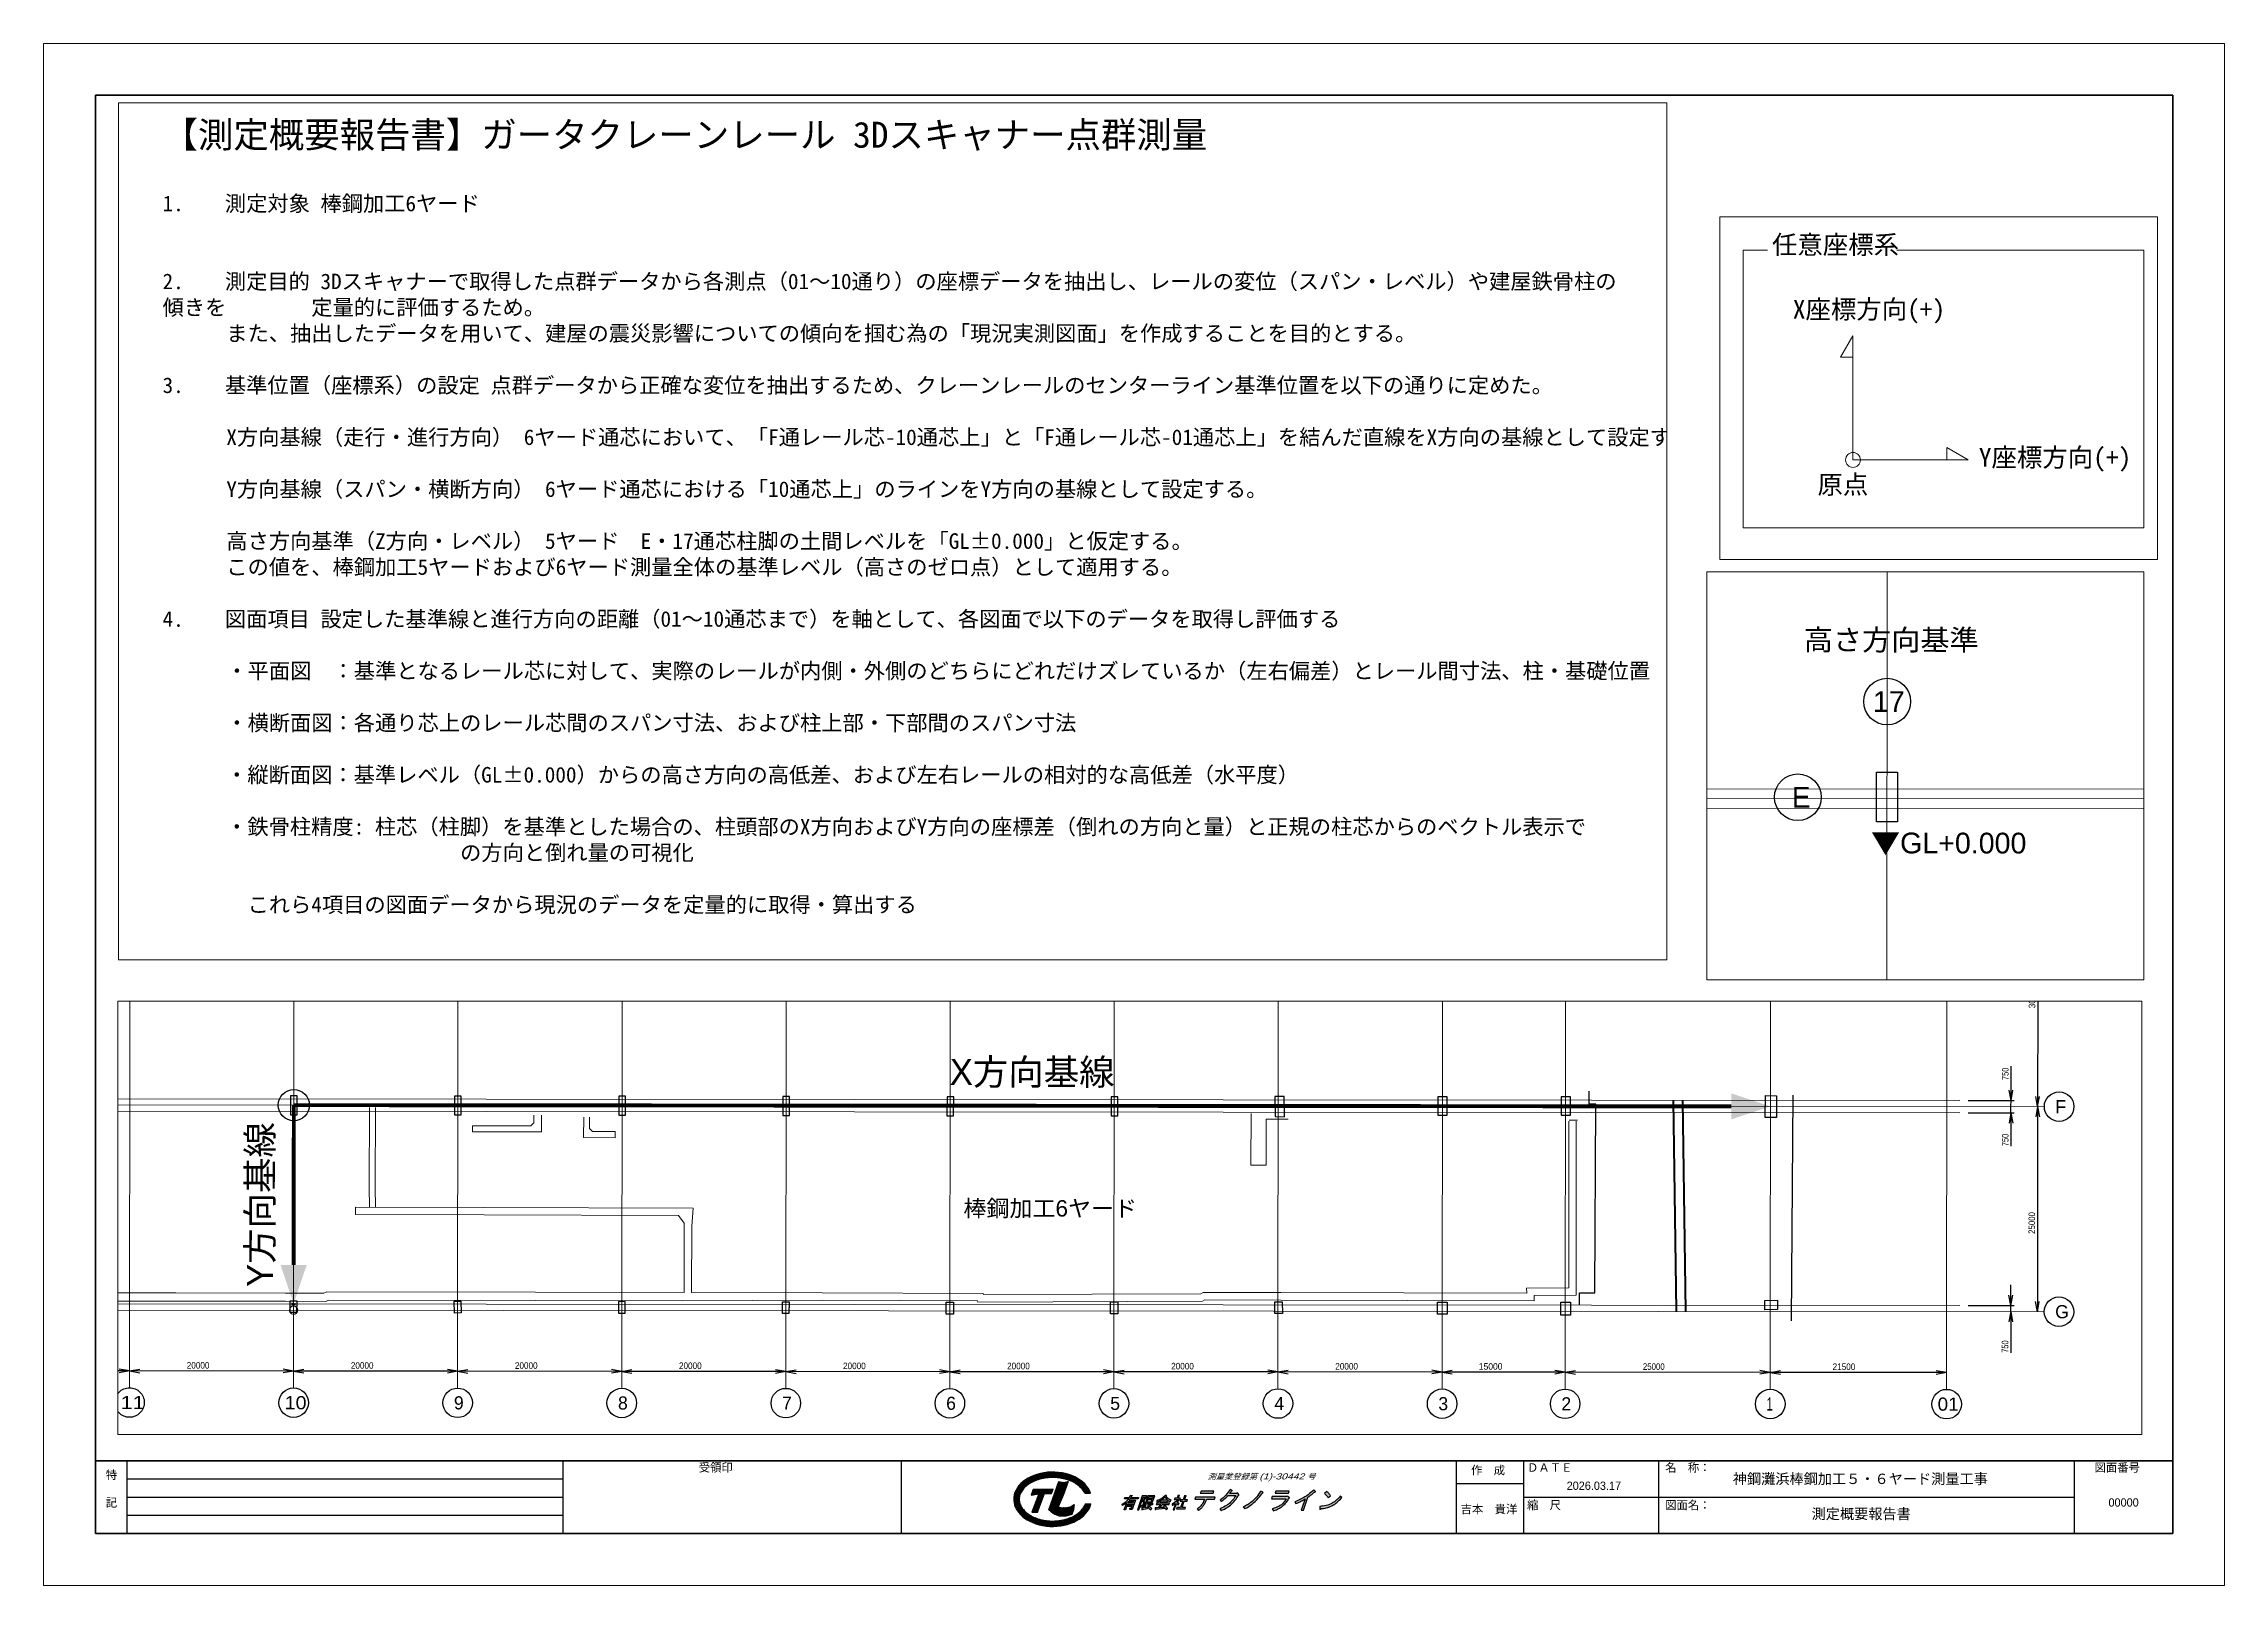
# Paper-space layout '測定概要' of a CAD drawing. Header units: millimetres. Extents: x 0 to 420, y 0 to 297.
# The model-space entities are those that its viewports show. They can reach past a viewport. Long polylines and large blocks are cut down to what shows.
import ezdxf
from ezdxf.enums import TextEntityAlignment as Align

# ---------------------------------------------------------------- set-up
doc = ezdxf.new("R2010")
doc.units = ezdxf.units.MM
doc.header["$LTSCALE"] = 50
doc.linetypes.add('CENTER', pattern=[9.525, 6.35, -3.175])
doc.linetypes.add('CENTER2', pattern=[28.575, 19.05, -3.175, 3.175, -3.175])
for name, color, linetype, lineweight in [('TL_001', 7, 'Continuous', 13), ('TL_図面枠', 8, 'Continuous', 35), ('TL_文字', 7, 'Continuous', 13), ('一点鎖線', 6, 'CENTER', 20), ('注釈', 9, 'Continuous', 25)]:
    doc.layers.add(name, color=color, linetype=linetype, lineweight=lineweight)
doc.layers.add('TL_用紙', color=2, linetype='Continuous', lineweight=13, plot=False)
for name, color, linetype in [('ズレ変位_矢印', 7, 'Continuous'), ('下部鉄骨', 3, 'Continuous'), ('図面枠', 7, 'Continuous'), ('基礎', 7, 'Continuous'), ('寸法', 7, 'Continuous'), ('文字', 7, 'Continuous'), ('現況', 7, 'Continuous'), ('通り芯', 7, 'Continuous')]:
    doc.layers.add(name, color=color, linetype=linetype)
doc.layers.add('用紙枠', color=2, linetype='Continuous', plot=False)
doc.styles.add('M-pro', font='HGRSMP.TTF')
doc.styles.add('MSゴシック', font='')
doc.styles.get("Standard").update_dxf_attribs({"font": 'MS UI Gothic.ttf'})
doc.styles.add('WAKU-R', font='', dxfattribs={"oblique": 20})
doc.styles.add('ＭＳ ゴシック', font='')
doc.styles.get('MSゴシック').set_extended_font_data('MS Gothic')
doc.styles.get('WAKU-R').set_extended_font_data('MS PGothic')
doc.styles.get('ＭＳ ゴシック').set_extended_font_data('MS Gothic')

psp = doc.layouts.new('測定概要')

# ---------------------------------------------------------------- texts
at = {"layer": 'ズレ変位_矢印', "color": 1}
psp.add_text('X方向基線', height=5, rotation=359.9504, dxfattribs=at).set_placement((190.36, 94.87), align=Align.BOTTOM_CENTER)
at = {"layer": 'ズレ変位_矢印', "color": 5}
psp.add_text('Y方向基線', height=5, rotation=89.9504, dxfattribs=at).set_placement((45.66, 73.34), align=Align.BOTTOM_CENTER)

msp = doc.modelspace()

# ---------------------------------------------------------------- texts
at = {"layer": '寸法'}
for s, rotation, width, p in [('30000', 89.950364, 0.929941, (212283.6, 424504.7)), ('750', 89.950364, 0.84969, (209028.3, 415754.9)), ('750', 89.950364, 0.84969, (209022.4, 407698)), ('25000', 89.950364, 0.893233, (212259.8, 397004.7)), ('750', 89.950364, 0.84969, (209000.6, 382507.7)), ('20000', 359.950361, 0.929941, (-13044.8, 380586)), ('20000', 359.950361, 0.929941, (6955.2, 380568.7)), ('20000', 359.950361, 0.929941, (26955.2, 380551.4)), ('20000', 359.950361, 0.929941, (46955.2, 380534.1)), ('20000', 359.950361, 0.929941, (66955.2, 380516.7)), ('20000', 359.950361, 0.929941, (86955.2, 380499.4)), ('20000', 359.950361, 0.929941, (106955.2, 380482.1)), ('20000', 359.950361, 0.929941, (126955.2, 380464.8)), ('15000', 359.950361, 0.969796, (144455.2, 380449.6)), ('25000', 359.950361, 0.893233, (164455.2, 380432.3)), ('21500', 359.950361, 0.929941, (187580.9, 380412.2))]:
    msp.add_text(s, height=800, rotation=rotation, dxfattribs=dict(at, width=width)).set_placement(p)
at = {"layer": '寸法', "attachment_point": 1, "style": 'MSゴシック'}
for s, insert, char_height in [('【測定概要報告書】ガータクレーンレール 3Dスキャナー点群測量', (-103783.4, 723357.8), 5000), ('\\P\\P1.^I測定対象 棒鋼加工6ヤード\\P\\P\\P2.^I測定目的 3Dスキャナーで取得した点群データから各測点（01〜10通り）の座標データを抽出し、レールの変位（スパン・レベル）や建屋鉄骨柱の傾きを\u3000\u3000\u3000\u3000定量的に評価するため。\\P\u3000\u3000\u3000また、抽出したデータを用いて、建屋の震災影響についての傾向を掴む為の「現況実測図面」を作成することを目的とする。\\P\u3000\\P3.^I基準位置（座標系）の設定 点群データから正確な変位を抽出するため、クレーンレールのセンターライン基準位置を以下の通りに定めた。\\P\\P\u3000\u3000\u3000X方向基線（走行・進行方向） 6ヤード通芯において、「F通レール芯-10通芯上」と「F通レール芯-01通芯上」を結んだ直線をX方向の基線として設定する。\\P\\P\u3000\u3000\u3000Y方向基線（スパン・横断方向） 6ヤード通芯における「10通芯上」のラインをY方向の基線として設定する。\\P\\P\u3000\u3000\u3000高さ方向基準（Z方向・レベル） 5ヤード\u3000E・17通芯柱脚の土間レベルを「GL±0.000」と仮定する。\\P\u3000\u3000\u3000この値を、棒鋼加工5ヤードおよび6ヤード測量全体の基準レベル（高さのゼロ点）として適用する。\\P\\P4.^I図面項目 設定した基準線と進行方向の距離（01〜10通芯まで）を軸として、各図面で以下のデータを取得し評価する\\P\\P\u3000\u3000\u3000・平面図\u3000：基準となるレール芯に対して、実際のレールが内側・外側のどちらにどれだけズレているか（左右偏差）とレール間寸法、柱・基礎位置\\P\\P\u3000\u3000\u3000・横断面図：各通り芯上のレール芯間のスパン寸法、および柱上部・下部間のスパン寸法\\P\\P      ・縦断面図：基準レベル（GL±0.000）からの高さ方向の高低差、および左右レールの相対的な高低差（水平度）\\P\\P      ・鉄骨柱精度: 柱芯（柱脚）を基準とした場合の、柱頭部のX方向およびY方向の座標差（倒れの方向と量）と正規の柱芯からのベクトル表示で\u3000\u3000\u3000\u3000\u3000\u3000\u3000\u3000\u3000\u3000\u3000\u3000\u3000\u3000\u3000\u3000の方向と倒れ量の可視化\\P\\P\u3000\u3000\u3000\u3000これら4項目の図面データから現況のデータを定量的に取得・算出する', (-103783.4, 719119.9), 3000)]:
    msp.add_mtext_dynamic_manual_height_columns(s, width=282818.816, gutter_width=15, heights=[171983.5], dxfattribs=dict(at, insert=insert, char_height=char_height))
at = {"layer": '注釈', "color": 6, "width": 1.028572}
msp.add_text('高さ方向基準', height=1600, rotation=359.950361, dxfattribs=at).set_placement((-151369.4, 454272.7))
at = {"layer": '注釈', "color": 7}
for s, height, width, p in [('17', 1600, 1.028572, (-146044.9, 449518.2)), ('▼GL+0.000', 1600, 1.028572, (-146197.6, 438623.3)), ('棒鋼加工6ヤード', 2000, 1.028572, (81625.8, 399130.2)), ('11', 1600, 1.234286, (-21116.9, 375644.6)), ('10', 1600, 1.122078, (-1116.9, 375627.2)), ('1', 1600, 0.666667, (179523, 375470.7)), ('01', 1600, 1.073292, (200383, 375452.7))]:
    msp.add_text(s, height=height, rotation=359.950361, dxfattribs=dict(at, width=width)).set_placement(p)
for s, p in [('E', (-152284.8, 442146.9)), ('F', (214735.7, 411719.7)), ('G', (214714, 386719.7)), ('9', (19523.1, 375609.4)), ('8', (39523.1, 375592)), ('7', (59523.1, 375574.7)), ('6', (79523.1, 375557.4)), ('5', (99523.1, 375540.1)), ('4', (119523.1, 375522.7)), ('3', (139523, 375505.4)), ('2', (154523, 375492.4))]:
    msp.add_text(s, height=1600, rotation=359.950361, dxfattribs=at).set_placement(p)

# ---------------------------------------------------------------- blocks, each defined once
blk = doc.blocks.new('Technoline')
h = blk.add_hatch()
h.set_pattern_fill('ANSI31', color=256, scale=100, style=0)
h.set_pattern_definition([(45, (124040.326, 314778.078), (-8.83883476, 8.83883476), [])])
edge = h.paths.add_edge_path()
edge.add_ellipse((416, -206), major_axis=(-832, 0), ratio=0.699182, start_angle=193.0453, end_angle=530.3178)
edge.add_line((1236, -304), (1116, -304))
edge.add_spline(control_points=[(1116, -304), (1113, -315), (1108, -326), (1096, -351), (1089, -365), (1072, -392), (1062, -406), (1040, -433), (1028, -446), (1002, -472), (988, -485), (958, -509), (942, -521), (907, -544), (889, -554), (852, -575), (832, -584), (791, -602), (769, -611), (726, -626), (703, -633), (657, -645), (633, -650), (585, -659), (561, -663), (512, -668), (487, -670), (437, -672), (412, -673), (363, -671), (338, -670), (288, -665), (264, -662), (216, -653), (192, -649), (145, -637), (123, -631), (78, -616), (57, -608), (15, -591), (-5, -581), (-44, -562), (-62, -551), (-98, -529), (-114, -517), (-145, -493), (-160, -481), (-187, -455), (-199, -442), (-222, -415), (-232, -402), (-250, -374), (-258, -361), (-272, -333), (-278, -319), (-289, -289), (-293, -272), (-299, -239), (-300, -222), (-300, -206)], knot_values=[6.283185, 6.283185, 6.283185, 6.283185, 6.363856, 6.363856, 6.463422, 6.463422, 6.562988, 6.562988, 6.662554, 6.662554, 6.76212, 6.76212, 6.861686, 6.861686, 6.961251, 6.961251, 7.060817, 7.060817, 7.160383, 7.160383, 7.259949, 7.259949, 7.359515, 7.359515, 7.459081, 7.459081, 7.558647, 7.558647, 7.658213, 7.658213, 7.757779, 7.757779, 7.857345, 7.857345, 7.956911, 7.956911, 8.056476, 8.056476, 8.156042, 8.156042, 8.255608, 8.255608, 8.355174, 8.355174, 8.45474, 8.45474, 8.554306, 8.554306, 8.653872, 8.653872, 8.753438, 8.753438, 8.853004, 8.853004, 8.95257, 8.95257, 9.071575, 9.071575, 9.19058, 9.19058, 9.19058, 9.19058], degree=3, periodic=0)
edge.add_spline(control_points=[(-300, -206), (-300, -196), (-300, -186), (-297, -162), (-295, -149), (-288, -121), (-284, -107), (-273, -79), (-266, -65), (-251, -38), (-242, -24), (-222, 3), (-211, 17), (-187, 43), (-174, 56), (-146, 81), (-130, 93), (-98, 117), (-81, 128), (-44, 149), (-25, 160), (14, 179), (35, 188), (78, 204), (100, 212), (145, 225), (168, 231), (215, 242), (239, 246), (288, 253), (312, 256), (362, 259), (387, 260), (437, 261), (462, 260), (511, 257), (536, 254), (585, 247), (609, 243), (656, 233), (680, 227), (725, 214), (747, 207), (790, 191), (811, 182), (851, 163), (870, 153), (907, 132), (924, 121), (957, 98), (973, 85), (1002, 60), (1015, 48), (1040, 21), (1051, 8), (1071, -19), (1080, -33), (1094, -56), (1098, -65), (1103, -75)], knot_values=[3.455845, 3.455845, 3.455845, 3.455845, 3.527065, 3.527065, 3.626631, 3.626631, 3.726197, 3.726197, 3.825763, 3.825763, 3.925329, 3.925329, 4.024895, 4.024895, 4.12446, 4.12446, 4.224026, 4.224026, 4.323592, 4.323592, 4.423158, 4.423158, 4.522724, 4.522724, 4.62229, 4.62229, 4.721856, 4.721856, 4.821422, 4.821422, 4.920988, 4.920988, 5.020554, 5.020554, 5.12012, 5.12012, 5.219685, 5.219685, 5.319251, 5.319251, 5.418817, 5.418817, 5.518383, 5.518383, 5.617949, 5.617949, 5.717515, 5.717515, 5.817081, 5.817081, 5.916647, 5.916647, 6.016213, 6.016213, 6.115779, 6.115779, 6.215344, 6.215344, 6.283185, 6.283185, 6.283185, 6.283185], degree=3, periodic=0)
edge.add_line((1103, -75), (1226, -75))
h.paths.add_polyline_path([(745, 171), (647, 155), (548, 171), (334, -434), (433, -516), (564, -565), (696, -565), (827, -533), (861, -433), (876, -320), (795, -369), (713, -385), (613, -386), (531, -369), (647, -104)], flags=17)
h = blk.add_hatch()
h.set_pattern_fill('ANSI31', color=256, scale=100, style=0)
h.set_pattern_definition([(45, (123664.471, 314201.075), (-8.83883476, 8.83883476), [])])
h.paths.add_polyline_path([(0, 0), (-46, -116), (120, -91), (-30, -485), (94, -483), (244, -84), (392, -80), (424, 7)])
h = blk.add_hatch(color=256)
h.paths.add_polyline_path([(6569, -139), (6552, -160), (6539, -175), (6520, -195), (6507, -208), (6493, -221), (6477, -235), (6445, -260), (6419, -277), (6399, -289), (6375, -302), (6338, -319), (6302, -332), (6271, -341), (6232, -349), (6193, -355), (6167, -357), (6135, -359), (6133, -412), (6134, -415), (6134, -418), (6135, -420), (6136, -421), (6137, -422), (6138, -422), (6138, -422), (6139, -422), (6140, -422), (6141, -422), (6142, -421), (6144, -420), (6145, -420), (6145, -419), (6148, -417), (6151, -414), (6155, -408), (6160, -408), (6171, -407), (6186, -406), (6201, -404), (6214, -402), (6245, -397), (6266, -392), (6303, -382), (6328, -373), (6357, -362), (6393, -345), (6414, -333), (6439, -318), (6461, -302), (6474, -293), (6496, -275), (6529, -248), (6548, -228), (6574, -202), (6601, -170)])
h.paths.add_polyline_path([(6285, -43), (6236, -86), (6255, -103), (6267, -116), (6278, -127), (6287, -138), (6298, -152), (6304, -160), (6312, -170), (6364, -131), (6356, -121), (6341, -101), (6330, -87), (6320, -76), (6308, -63), (6296, -52)])
h.paths.add_polyline_path([(6008, -4), (5976, -35), (5943, -63), (5913, -86), (5882, -109), (5852, -130), (5815, -154), (5788, -170), (5746, -193), (5707, -212), (5665, -231), (5633, -244), (5596, -258), (5617, -299), (5647, -287), (5675, -275), (5707, -259), (5742, -242), (5761, -232), (5785, -219), (5819, -199), (5810, -225), (5799, -259), (5737, -439), (5784, -439), (5879, -160), (5889, -153), (5902, -144), (5936, -121), (5960, -101), (5984, -82), (6015, -55), (6019, -54), (6024, -53), (6029, -52), (6032, -50), (6035, -49), (6037, -47), (6038, -46), (6038, -45), (6039, -45), (6039, -44), (6039, -43), (6039, -42), (6039, -41), (6038, -40), (6038, -39), (6037, -38)])
h.paths.add_polyline_path([(5116, -149), (5101, -194), (5413, -195), (5402, -215), (5390, -235), (5375, -257), (5358, -278), (5331, -305), (5310, -322), (5288, -338), (5261, -355), (5246, -363), (5215, -378), (5183, -390), (5157, -399), (5116, -410), (5139, -451), (5159, -445), (5174, -440), (5204, -429), (5225, -421), (5245, -411), (5267, -400), (5292, -385), (5319, -367), (5340, -350), (5364, -328), (5381, -312), (5398, -293), (5417, -269), (5431, -250), (5445, -229), (5457, -208), (5465, -193), (5469, -184), (5472, -183), (5476, -181), (5479, -179), (5481, -177), (5482, -176), (5482, -174), (5482, -173), (5482, -172), (5482, -171), (5482, -169), (5481, -167), (5480, -166), (5451, -143), (5430, -149)])
h.paths.add_polyline_path([(5193, -33), (5178, -78), (5461, -78), (5476, -33)])
h.paths.add_polyline_path([(4868, -31), (4860, -44), (4831, -88), (4807, -122), (4782, -155), (4744, -197), (4717, -224), (4684, -254), (4659, -273), (4639, -288), (4620, -301), (4586, -322), (4564, -335), (4545, -345), (4526, -355), (4514, -360), (4495, -369), (4531, -408), (4546, -400), (4570, -386), (4611, -362), (4643, -340), (4671, -320), (4684, -310), (4700, -297), (4723, -278), (4749, -255), (4758, -246), (4779, -226), (4793, -210), (4810, -191), (4849, -145), (4870, -118), (4889, -92), (4903, -72), (4906, -70), (4910, -69), (4913, -67), (4915, -66), (4916, -65), (4917, -64), (4918, -63), (4919, -62), (4919, -61), (4919, -61), (4919, -60), (4919, -60), (4919, -59), (4918, -58), (4917, -57), (4916, -56), (4915, -55)])
h.paths.add_polyline_path([(4212, 2), (4194, -28), (4152, -84), (4118, -123), (4081, -158), (4056, -179), (4020, -207), (3998, -223), (4029, -250), (4059, -228), (4081, -211), (4102, -192), (4119, -176), (4143, -154), (4159, -137), (4171, -125), (4335, -124), (4316, -157), (4291, -195), (4253, -241), (4232, -263), (4198, -294), (4161, -323), (4110, -356), (4072, -376), (4038, -392), (3996, -408), (4020, -447), (4038, -440), (4070, -426), (4091, -416), (4125, -398), (4143, -387), (4159, -377), (4171, -369), (4194, -353), (4225, -329), (4257, -300), (4293, -264), (4316, -235), (4341, -201), (4359, -173), (4377, -141), (4385, -127), (4389, -126), (4392, -124), (4395, -123), (4397, -121), (4399, -120), (4400, -118), (4400, -117), (4401, -115), (4401, -114), (4401, -112), (4400, -110), (4399, -108), (4398, -106), (4373, -70), (4351, -80), (4204, -80), (4212, -71), (4221, -59), (4231, -47), (4237, -37), (4241, -32), (4245, -26), (4247, -26), (4248, -25), (4250, -25), (4251, -24), (4252, -23), (4254, -22), (4254, -22), (4255, -21), (4256, -21), (4256, -20), (4256, -20), (4257, -19), (4257, -19), (4257, -18), (4257, -18), (4256, -17), (4256, -16), (4255, -16), (4254, -15), (4253, -14), (4253, -14)])
h.paths.add_polyline_path([(3475, -158), (3459, -203), (3665, -203), (3647, -254), (3641, -265), (3635, -277), (3624, -296), (3614, -312), (3603, -327), (3589, -345), (3565, -368), (3544, -386), (3525, -401), (3507, -412), (3538, -443), (3549, -435), (3563, -425), (3577, -413), (3593, -399), (3605, -387), (3616, -375), (3624, -367), (3632, -357), (3646, -339), (3654, -328), (3664, -312), (3674, -295), (3680, -283), (3688, -267), (3696, -249), (3701, -235), (3706, -220), (3712, -203), (3880, -203), (3895, -158)])
h.paths.add_polyline_path([(3591, -33), (3576, -78), (3849, -78), (3864, -33)])
h = blk.add_hatch(color=256)
h.paths.add_polyline_path([(3239, -133), (3212, -215), (3154, -215), (3144, -244), (3202, -244), (3154, -385), (3074, -384), (3065, -414), (3249, -414), (3259, -385), (3185, -385), (3233, -244), (3294, -244), (3305, -215), (3243, -215), (3254, -183), (3267, -143), (3267, -143), (3269, -142), (3271, -141), (3272, -140), (3273, -140), (3273, -139), (3274, -138), (3274, -137), (3275, -137), (3275, -136), (3275, -136), (3275, -136), (3275, -135), (3274, -135), (3274, -135), (3273, -134), (3273, -134), (3272, -133), (3271, -133), (3270, -133), (3269, -133)])
h.paths.add_polyline_path([(3079, -182), (3029, -182), (3020, -208), (3109, -208), (3097, -220), (3082, -235), (3062, -252), (3047, -264), (3019, -283), (2996, -296), (2975, -306), (2977, -333), (2985, -329), (2996, -324), (3016, -312), (3029, -304), (3040, -297), (3035, -310), (3029, -329), (3022, -348), (3014, -373), (3003, -405), (2994, -430), (3021, -430), (3029, -407), (3040, -375), (3049, -347), (3065, -300), (3067, -297), (3074, -302), (3082, -309), (3088, -314), (3093, -320), (3097, -324), (3100, -328), (3125, -298), (3118, -292), (3111, -287), (3103, -282), (3098, -280), (3091, -276), (3085, -273), (3079, -271), (3076, -270), (3080, -266), (3090, -258), (3111, -238), (3125, -224), (3132, -215), (3142, -204), (3154, -197), (3141, -177), (3134, -182), (3105, -182), (3110, -170), (3118, -145), (3122, -133), (3123, -132), (3125, -131), (3127, -130), (3128, -129), (3128, -128), (3128, -127), (3129, -127), (3128, -126), (3128, -126), (3128, -126), (3127, -125), (3126, -125), (3125, -125), (3125, -125), (3124, -125), (3098, -125)])
h.paths.add_polyline_path([(2643, -289), (2633, -318), (2730, -318), (2715, -336), (2706, -345), (2693, -359), (2679, -376), (2669, -387), (2647, -388), (2630, -389), (2613, -390), (2613, -390), (2611, -423), (2611, -424), (2612, -424), (2613, -425), (2613, -425), (2614, -425), (2615, -425), (2616, -425), (2617, -424), (2619, -424), (2620, -423), (2621, -422), (2622, -421), (2624, -421), (2826, -399), (2828, -402), (2830, -405), (2831, -406), (2832, -407), (2833, -409), (2834, -410), (2837, -416), (2839, -420), (2840, -423), (2841, -425), (2842, -427), (2876, -410), (2875, -407), (2873, -403), (2872, -400), (2871, -399), (2869, -396), (2866, -390), (2860, -382), (2853, -372), (2848, -366), (2842, -359), (2836, -352), (2829, -344), (2822, -337), (2815, -329), (2785, -345), (2792, -352), (2798, -359), (2804, -366), (2810, -373), (2813, -378), (2808, -378), (2798, -379), (2783, -380), (2753, -382), (2733, -383), (2700, -386), (2709, -376), (2730, -354), (2757, -325), (2764, -318), (2909, -318), (2919, -289)])
h.paths.add_polyline_path([(2825, -152), (2827, -158), (2829, -165), (2833, -174), (2835, -180), (2837, -183), (2838, -186), (2842, -192), (2845, -197), (2849, -203), (2852, -207), (2855, -210), (2859, -214), (2862, -218), (2865, -220), (2868, -222), (2872, -225), (2876, -228), (2731, -228), (2733, -227), (2738, -224), (2743, -221), (2747, -218), (2756, -212), (2762, -208), (2767, -204), (2772, -200), (2779, -195), (2785, -189), (2793, -182), (2799, -177), (2805, -172), (2815, -163), (2819, -158)], flags=16)
h.paths.add_polyline_path([(2822, -123), (2816, -129), (2804, -143), (2782, -162), (2761, -179), (2741, -192), (2725, -202), (2709, -210), (2696, -216), (2681, -222), (2669, -227), (2660, -229), (2649, -232), (2644, -233), (2645, -266), (2659, -261), (2669, -258), (2683, -253), (2693, -248), (2700, -244), (2709, -240), (2719, -235), (2726, -231), (2717, -258), (2869, -258), (2878, -229), (2881, -231), (2883, -233), (2886, -235), (2891, -238), (2895, -241), (2900, -243), (2905, -246), (2910, -249), (2917, -252), (2923, -254), (2927, -256), (2930, -256), (2954, -224), (2949, -223), (2941, -220), (2934, -217), (2925, -214), (2918, -211), (2913, -208), (2907, -205), (2902, -202), (2897, -199), (2893, -197), (2889, -194), (2886, -191), (2882, -188), (2880, -186), (2877, -183), (2874, -180), (2871, -177), (2865, -170), (2859, -162), (2858, -159), (2855, -154), (2853, -150), (2851, -145), (2849, -141), (2848, -138), (2847, -135), (2848, -135), (2849, -134), (2850, -133), (2851, -133), (2852, -132), (2852, -131), (2853, -131), (2853, -130), (2853, -130), (2853, -130), (2853, -129), (2853, -129), (2853, -129), (2852, -128), (2852, -128), (2851, -128), (2851, -128), (2850, -127), (2849, -127)])
h.paths.add_polyline_path([(2449, -221), (2437, -258), (2530, -258), (2542, -221)], flags=16)
h.paths.add_polyline_path([(2472, -157), (2564, -157), (2551, -196), (2458, -196)], flags=16)
h.paths.add_polyline_path([(2453, -132), (2365, -391), (2325, -396), (2324, -428), (2324, -429), (2324, -430), (2325, -430), (2325, -431), (2326, -431), (2326, -431), (2327, -430), (2328, -430), (2329, -429), (2330, -428), (2332, -426), (2333, -425), (2449, -402), (2453, -376), (2393, -387), (2428, -283), (2455, -283), (2454, -291), (2453, -302), (2452, -313), (2452, -327), (2453, -335), (2454, -347), (2455, -353), (2457, -363), (2461, -373), (2465, -382), (2468, -388), (2472, -394), (2477, -401), (2483, -408), (2489, -414), (2496, -420), (2503, -425), (2514, -431), (2539, -403), (2531, -398), (2521, -391), (2513, -385), (2504, -378), (2499, -371), (2496, -368), (2493, -363), (2490, -358), (2487, -351), (2501, -344), (2518, -335), (2535, -325), (2550, -315), (2554, -313), (2556, -313), (2557, -313), (2558, -314), (2560, -314), (2561, -314), (2562, -313), (2562, -313), (2563, -313), (2564, -312), (2564, -312), (2564, -311), (2564, -311), (2564, -310), (2564, -310), (2564, -309), (2564, -308), (2564, -308), (2546, -289), (2540, -293), (2530, -301), (2510, -313), (2499, -320), (2480, -329), (2480, -327), (2479, -318), (2478, -310), (2478, -301), (2479, -292), (2479, -286), (2479, -283), (2548, -283), (2600, -131)])
h.paths.add_polyline_path([(2333, -134), (2234, -429), (2260, -429), (2352, -159), (2398, -159), (2343, -241), (2347, -253), (2350, -260), (2351, -267), (2352, -274), (2353, -284), (2352, -295), (2351, -304), (2348, -317), (2343, -329), (2340, -335), (2336, -339), (2332, -341), (2329, -342), (2326, -342), (2298, -343), (2295, -371), (2325, -371), (2327, -371), (2329, -370), (2332, -370), (2334, -370), (2337, -368), (2341, -367), (2343, -366), (2345, -365), (2348, -362), (2350, -361), (2354, -357), (2359, -352), (2363, -346), (2367, -338), (2371, -330), (2375, -320), (2377, -314), (2379, -307), (2381, -298), (2381, -287), (2381, -277), (2380, -270), (2379, -263), (2377, -254), (2374, -245), (2371, -238), (2375, -232), (2390, -212), (2410, -184), (2433, -150), (2439, -146), (2417, -129), (2414, -134)])
h.paths.add_polyline_path([(2017, -303), (2134, -303), (2123, -333), (2006, -333)], flags=16)
h.paths.add_polyline_path([(2034, -251), (2151, -251), (2142, -278), (2025, -278)], flags=16)
h.paths.add_polyline_path([(2060, -169), (2073, -144), (2083, -120), (2115, -127), (2116, -128), (2116, -129), (2116, -130), (2116, -130), (2116, -131), (2115, -132), (2115, -132), (2113, -133), (2112, -133), (2111, -134), (2110, -134), (2109, -134), (2096, -158), (2090, -169), (2252, -169), (2243, -194), (2076, -194), (2068, -208), (2061, -217), (2053, -226), (2092, -226), (2147, -226), (2187, -226), (2142, -359), (2127, -401), (2125, -407), (2123, -412), (2120, -416), (2118, -419), (2115, -421), (2112, -423), (2108, -424), (2106, -425), (2103, -426), (2099, -426), (2066, -426), (2068, -400), (2084, -400), (2096, -400), (2097, -400), (2099, -400), (2100, -399), (2101, -398), (2102, -397), (2102, -396), (2107, -381), (2112, -367), (2115, -359), (2087, -359), (2048, -359), (2017, -359), (1998, -359), (1987, -389), (1980, -411), (1973, -430), (1963, -430), (1955, -430), (1947, -430), (1949, -422), (1960, -390), (1973, -351), (1988, -309), (1994, -291), (1997, -282), (1982, -293), (1968, -303), (1950, -315), (1931, -326), (1920, -332), (1909, -337), (1903, -309), (1937, -292), (1968, -271), (1989, -256), (2011, -235), (2026, -219), (2037, -205), (2044, -195), (1954, -195), (1963, -169)])
for p, q in [((1102, -75), (1226, -75)), ((1115, -304), (1236, -304))]:
    blk.add_line(p, q)
for points in [[(0, 0), (-46, -116), (120, -91), (-30, -485), (94, -483), (244, -84), (392, -80), (424, 7), (0, 0)], [(548, 171), (647, 155), (745, 171), (647, -104), (531, -369), (613, -386), (713, -385), (795, -369), (876, -320), (861, -433), (827, -533), (696, -565), (564, -565), (433, -516), (334, -434), (548, 171)], [(4212, 2), (4194, -28), (4152, -84), (4118, -123), (4081, -158), (4056, -179), (4020, -207), (3998, -223), (4029, -250), (4059, -228), (4081, -211), (4102, -192), (4119, -176), (4143, -154), (4159, -137), (4171, -125), (4335, -124), (4316, -157), (4291, -195), (4253, -241), (4232, -263), (4198, -294), (4161, -323), (4110, -356), (4072, -376), (4038, -392), (3996, -408), (4020, -447), (4038, -440), (4070, -426), (4091, -416), (4125, -398), (4143, -387), (4159, -377), (4171, -369), (4194, -353), (4225, -329), (4257, -300), (4293, -264), (4316, -235), (4341, -201), (4359, -173), (4377, -141), (4385, -127), (4389, -126), (4392, -124), (4395, -123), (4397, -121), (4399, -120), (4400, -118), (4400, -117), (4401, -115), (4401, -114), (4401, -112), (4400, -110), (4399, -108), (4398, -106), (4373, -70), (4351, -80), (4204, -80), (4212, -71), (4221, -59), (4231, -47), (4237, -37), (4241, -32), (4245, -26), (4247, -26), (4248, -25), (4250, -25), (4251, -24), (4252, -23), (4254, -22), (4254, -22), (4255, -21), (4256, -21), (4256, -20), (4256, -20), (4257, -19), (4257, -19), (4257, -18), (4257, -18), (4256, -17), (4256, -16), (4255, -16), (4254, -15), (4253, -14), (4253, -14), (4212, 2)], [(2060, -169), (2073, -144), (2083, -120), (2115, -127), (2116, -128), (2116, -129), (2116, -130), (2116, -130), (2116, -131), (2115, -132), (2115, -132), (2113, -133), (2112, -133), (2111, -134), (2110, -134), (2109, -134), (2096, -158), (2090, -169), (2252, -169), (2243, -194), (2076, -194), (2068, -208), (2061, -217), (2053, -226), (2092, -226), (2147, -226), (2187, -226), (2142, -359), (2127, -401), (2125, -407), (2123, -412), (2120, -416), (2118, -419), (2115, -421), (2112, -423), (2108, -424), (2106, -425), (2103, -426), (2099, -426), (2066, -426), (2068, -400), (2084, -400), (2096, -400), (2097, -400), (2099, -400), (2100, -399), (2101, -398), (2102, -397), (2102, -396), (2107, -381), (2112, -367), (2115, -359), (2087, -359), (2048, -359), (2017, -359), (1998, -359), (1987, -389), (1980, -411), (1973, -430), (1963, -430), (1955, -430), (1947, -430), (1949, -422), (1960, -390), (1973, -351), (1988, -309), (1994, -291), (1997, -282), (1982, -293), (1968, -303), (1950, -315), (1931, -326), (1920, -332), (1909, -337), (1903, -309), (1937, -292), (1968, -271), (1989, -256), (2011, -235), (2026, -219), (2037, -205), (2044, -195), (1954, -195), (1963, -169), (2060, -169)], [(2017, -303), (2134, -303), (2123, -333), (2006, -333), (2017, -303)], [(2034, -251), (2151, -251), (2142, -278), (2025, -278), (2034, -251)], [(2333, -134), (2234, -429), (2260, -429), (2352, -159), (2398, -159), (2343, -241), (2347, -253), (2350, -260), (2351, -267), (2352, -274), (2353, -284), (2352, -295), (2351, -304), (2348, -317), (2343, -329), (2340, -335), (2336, -339), (2332, -341), (2329, -342), (2326, -342), (2298, -343), (2295, -371), (2325, -371), (2327, -371), (2329, -370), (2332, -370), (2334, -370), (2337, -368), (2341, -367), (2343, -366), (2345, -365), (2348, -362), (2350, -361), (2354, -357), (2359, -352), (2363, -346), (2367, -338), (2371, -330), (2375, -320), (2377, -314), (2379, -307), (2381, -298), (2381, -287), (2381, -277), (2380, -270), (2379, -263), (2377, -254), (2374, -245), (2371, -238), (2375, -232), (2390, -212), (2410, -184), (2433, -150), (2439, -146), (2417, -129), (2414, -134), (2333, -134)], [(2453, -132), (2365, -391), (2325, -396), (2324, -428), (2324, -429), (2324, -430), (2325, -430), (2325, -431), (2326, -431), (2326, -431), (2327, -430), (2328, -430), (2329, -429), (2330, -428), (2332, -426), (2333, -425), (2449, -402), (2453, -376), (2393, -387), (2428, -283), (2455, -283), (2454, -291), (2453, -302), (2452, -313), (2452, -327), (2453, -335), (2454, -347), (2455, -353), (2457, -363), (2461, -373), (2465, -382), (2468, -388), (2472, -394), (2477, -401), (2483, -408), (2489, -414), (2496, -420), (2503, -425), (2514, -431), (2539, -403), (2531, -398), (2521, -391), (2513, -385), (2504, -378), (2499, -371), (2496, -368), (2493, -363), (2490, -358), (2487, -351), (2501, -344), (2518, -335), (2535, -325), (2550, -315), (2554, -313), (2556, -313), (2557, -313), (2558, -314), (2560, -314), (2561, -314), (2562, -313), (2562, -313), (2563, -313), (2564, -312), (2564, -312), (2564, -311), (2564, -311), (2564, -310), (2564, -310), (2564, -309), (2564, -308), (2564, -308), (2546, -289), (2540, -293), (2530, -301), (2510, -313), (2499, -320), (2480, -329), (2480, -327), (2479, -318), (2478, -310), (2478, -301), (2479, -292), (2479, -286), (2479, -283), (2548, -283), (2600, -131), (2453, -132)], [(2449, -221), (2437, -258), (2530, -258), (2542, -221), (2449, -221)], [(2472, -157), (2564, -157), (2551, -196), (2458, -196), (2472, -157)], [(2643, -289), (2633, -318), (2730, -318), (2715, -336), (2706, -345), (2693, -359), (2679, -376), (2669, -387), (2647, -388), (2630, -389), (2613, -390), (2613, -390), (2611, -423), (2611, -424), (2612, -424), (2613, -425), (2613, -425), (2614, -425), (2615, -425), (2616, -425), (2617, -424), (2619, -424), (2620, -423), (2621, -422), (2622, -421), (2624, -421), (2826, -399), (2828, -402), (2830, -405), (2831, -406), (2832, -407), (2833, -409), (2834, -410), (2837, -416), (2839, -420), (2840, -423), (2841, -425), (2842, -427), (2876, -410), (2875, -407), (2873, -403), (2872, -400), (2871, -399), (2869, -396), (2866, -390), (2860, -382), (2853, -372), (2848, -366), (2842, -359), (2836, -352), (2829, -344), (2822, -337), (2815, -329), (2785, -345), (2792, -352), (2798, -359), (2804, -366), (2810, -373), (2813, -378), (2808, -378), (2798, -379), (2783, -380), (2753, -382), (2733, -383), (2700, -386), (2709, -376), (2730, -354), (2757, -325), (2764, -318), (2909, -318), (2919, -289), (2643, -289)], [(2822, -123), (2816, -129), (2804, -143), (2782, -162), (2761, -179), (2741, -192), (2725, -202), (2709, -210), (2696, -216), (2681, -222), (2669, -227), (2660, -229), (2649, -232), (2644, -233), (2645, -266), (2659, -261), (2669, -258), (2683, -253), (2693, -248), (2700, -244), (2709, -240), (2719, -235), (2726, -231), (2717, -258), (2869, -258), (2878, -229), (2881, -231), (2883, -233), (2886, -235), (2891, -238), (2895, -241), (2900, -243), (2905, -246), (2910, -249), (2917, -252), (2923, -254), (2927, -256), (2930, -256), (2954, -224), (2949, -223), (2941, -220), (2934, -217), (2925, -214), (2918, -211), (2913, -208), (2907, -205), (2902, -202), (2897, -199), (2893, -197), (2889, -194), (2886, -191), (2882, -188), (2880, -186), (2877, -183), (2874, -180), (2871, -177), (2865, -170), (2859, -162), (2858, -159), (2855, -154), (2853, -150), (2851, -145), (2849, -141), (2848, -138), (2847, -135), (2848, -135), (2849, -134), (2850, -133), (2851, -133), (2852, -132), (2852, -131), (2853, -131), (2853, -130), (2853, -130), (2853, -130), (2853, -129), (2853, -129), (2853, -129), (2852, -128), (2852, -128), (2851, -128), (2851, -128), (2850, -127), (2849, -127), (2822, -123)], [(2825, -152), (2827, -158), (2829, -165), (2833, -174), (2835, -180), (2837, -183), (2838, -186), (2842, -192), (2845, -197), (2849, -203), (2852, -207), (2855, -210), (2859, -214), (2862, -218), (2865, -220), (2868, -222), (2872, -225), (2876, -228), (2731, -228), (2733, -227), (2738, -224), (2743, -221), (2747, -218), (2756, -212), (2762, -208), (2767, -204), (2772, -200), (2779, -195), (2785, -189), (2793, -182), (2799, -177), (2805, -172), (2815, -163), (2819, -158), (2825, -152)], [(3079, -182), (3029, -182), (3020, -208), (3109, -208), (3097, -220), (3082, -235), (3062, -252), (3047, -264), (3019, -283), (2996, -296), (2975, -306), (2977, -333), (2985, -329), (2996, -324), (3016, -312), (3029, -304), (3040, -297), (3035, -310), (3029, -329), (3022, -348), (3014, -373), (3003, -405), (2994, -430), (3021, -430), (3029, -407), (3040, -375), (3049, -347), (3065, -300), (3067, -297), (3074, -302), (3082, -309), (3088, -314), (3093, -320), (3097, -324), (3100, -328), (3125, -298), (3118, -292), (3111, -287), (3103, -282), (3098, -280), (3091, -276), (3085, -273), (3079, -271), (3076, -270), (3080, -266), (3090, -258), (3111, -238), (3125, -224), (3132, -215), (3142, -204), (3154, -197), (3141, -177), (3134, -182), (3105, -182), (3110, -170), (3118, -145), (3122, -133), (3123, -132), (3125, -131), (3127, -130), (3128, -129), (3128, -128), (3128, -127), (3129, -127), (3128, -126), (3128, -126), (3128, -126), (3127, -125), (3126, -125), (3125, -125), (3125, -125), (3124, -125), (3098, -125), (3079, -182)], [(3239, -133), (3212, -215), (3154, -215), (3144, -244), (3202, -244), (3154, -385), (3074, -384), (3065, -414), (3249, -414), (3259, -385), (3185, -385), (3233, -244), (3294, -244), (3305, -215), (3243, -215), (3254, -183), (3267, -143), (3267, -143), (3269, -142), (3271, -141), (3272, -140), (3273, -140), (3273, -139), (3274, -138), (3274, -137), (3275, -137), (3275, -136), (3275, -136), (3275, -136), (3275, -135), (3274, -135), (3274, -135), (3273, -134), (3273, -134), (3272, -133), (3271, -133), (3270, -133), (3269, -133), (3239, -133)], [(3475, -158), (3459, -203), (3665, -203), (3647, -254), (3641, -265), (3635, -277), (3624, -296), (3614, -312), (3603, -327), (3589, -345), (3565, -368), (3544, -386), (3525, -401), (3507, -412), (3538, -443), (3549, -435), (3563, -425), (3577, -413), (3593, -399), (3605, -387), (3616, -375), (3624, -367), (3632, -357), (3646, -339), (3654, -328), (3664, -312), (3674, -295), (3680, -283), (3688, -267), (3696, -249), (3701, -235), (3706, -220), (3712, -203), (3880, -203), (3895, -158), (3475, -158)], [(3591, -33), (3576, -78), (3849, -78), (3864, -33), (3591, -33)], [(4868, -31), (4860, -44), (4831, -88), (4807, -122), (4782, -155), (4744, -197), (4717, -224), (4684, -254), (4659, -273), (4639, -288), (4620, -301), (4586, -322), (4564, -335), (4545, -345), (4526, -355), (4514, -360), (4495, -369), (4531, -408), (4546, -400), (4570, -386), (4611, -362), (4643, -340), (4671, -320), (4684, -310), (4700, -297), (4723, -278), (4749, -255), (4758, -246), (4779, -226), (4793, -210), (4810, -191), (4849, -145), (4870, -118), (4889, -92), (4903, -72), (4906, -70), (4910, -69), (4913, -67), (4915, -66), (4916, -65), (4917, -64), (4918, -63), (4919, -62), (4919, -61), (4919, -61), (4919, -60), (4919, -60), (4919, -59), (4918, -58), (4917, -57), (4916, -56), (4915, -55), (4868, -31)], [(5116, -149), (5101, -194), (5413, -195), (5402, -215), (5390, -235), (5375, -257), (5358, -278), (5331, -305), (5310, -322), (5288, -338), (5261, -355), (5246, -363), (5215, -378), (5183, -390), (5157, -399), (5116, -410), (5139, -451), (5159, -445), (5174, -440), (5204, -429), (5225, -421), (5245, -411), (5267, -400), (5292, -385), (5319, -367), (5340, -350), (5364, -328), (5381, -312), (5398, -293), (5417, -269), (5431, -250), (5445, -229), (5457, -208), (5465, -193), (5469, -184), (5472, -183), (5476, -181), (5479, -179), (5481, -177), (5482, -176), (5482, -174), (5482, -173), (5482, -172), (5482, -171), (5482, -169), (5481, -167), (5480, -166), (5451, -143), (5430, -149), (5116, -149)], [(5193, -33), (5178, -78), (5461, -78), (5476, -33), (5193, -33)], [(6008, -4), (5976, -35), (5943, -63), (5913, -86), (5882, -109), (5852, -130), (5815, -154), (5788, -170), (5746, -193), (5707, -212), (5665, -231), (5633, -244), (5596, -258), (5617, -299), (5647, -287), (5675, -275), (5707, -259), (5742, -242), (5761, -232), (5785, -219), (5819, -199), (5810, -225), (5799, -259), (5737, -439), (5784, -439), (5879, -160), (5889, -153), (5902, -144), (5936, -121), (5960, -101), (5984, -82), (6015, -55), (6019, -54), (6024, -53), (6029, -52), (6032, -50), (6035, -49), (6037, -47), (6038, -46), (6038, -45), (6039, -45), (6039, -44), (6039, -43), (6039, -42), (6039, -41), (6038, -40), (6038, -39), (6037, -38), (6008, -4)], [(6569, -139), (6552, -160), (6539, -175), (6520, -195), (6507, -208), (6493, -221), (6477, -235), (6445, -260), (6419, -277), (6399, -289), (6375, -302), (6338, -319), (6302, -332), (6271, -341), (6232, -349), (6193, -355), (6167, -357), (6135, -359), (6133, -412), (6134, -415), (6134, -418), (6135, -420), (6136, -421), (6137, -422), (6138, -422), (6138, -422), (6139, -422), (6140, -422), (6141, -422), (6142, -421), (6144, -420), (6145, -420), (6145, -419), (6148, -417), (6151, -414), (6155, -408), (6160, -408), (6171, -407), (6186, -406), (6201, -404), (6214, -402), (6245, -397), (6266, -392), (6303, -382), (6328, -373), (6357, -362), (6393, -345), (6414, -333), (6439, -318), (6461, -302), (6474, -293), (6496, -275), (6529, -248), (6548, -228), (6574, -202), (6601, -170), (6569, -139)], [(6285, -43), (6236, -86), (6255, -103), (6267, -116), (6278, -127), (6287, -138), (6298, -152), (6304, -160), (6312, -170), (6364, -131), (6356, -121), (6341, -101), (6330, -87), (6320, -76), (6308, -63), (6296, -52), (6285, -43)]]:
    blk.add_lwpolyline(points)
blk.add_ellipse((416, -206), major_axis=(-832, 0), ratio=0.699182, start_param=3.369277, end_param=9.255792)
blk.add_open_spline([(1103, -75), (1098, -65), (1094, -56), (1080, -33), (1071, -19), (1051, 8), (1040, 21), (1015, 48), (1002, 60), (973, 85), (957, 98), (924, 121), (907, 132), (870, 153), (851, 163), (811, 182), (790, 191), (747, 207), (725, 214), (680, 227), (656, 233), (609, 243), (585, 247), (536, 254), (511, 257), (462, 260), (437, 261), (387, 260), (362, 259), (312, 256), (288, 253), (239, 246), (215, 242), (168, 231), (145, 225), (100, 212), (78, 204), (35, 188), (14, 179), (-25, 160), (-44, 149), (-81, 128), (-98, 117), (-130, 93), (-146, 81), (-174, 56), (-187, 43), (-211, 17), (-222, 3), (-242, -24), (-251, -38), (-266, -65), (-273, -79), (-284, -107), (-288, -121), (-295, -149), (-297, -162), (-300, -186), (-300, -196), (-300, -206), (-300, -222), (-299, -239), (-293, -272), (-289, -289), (-278, -319), (-272, -333), (-258, -361), (-250, -374), (-232, -402), (-222, -415), (-199, -442), (-187, -455), (-160, -481), (-145, -493), (-114, -517), (-98, -529), (-62, -551), (-44, -562), (-5, -581), (15, -591), (57, -608), (78, -616), (123, -631), (145, -637), (192, -649), (216, -653), (264, -662), (288, -665), (338, -670), (363, -671), (412, -673), (437, -672), (487, -670), (512, -668), (561, -663), (585, -659), (633, -650), (657, -645), (703, -633), (726, -626), (769, -611), (791, -602), (832, -584), (852, -575), (889, -554), (907, -544), (942, -521), (958, -509), (988, -485), (1002, -472), (1028, -446), (1040, -433), (1062, -406), (1072, -392), (1089, -365), (1096, -351), (1108, -326), (1113, -315), (1116, -304)], degree=3, knots=[3.455845, 3.455845, 3.455845, 3.455845, 3.523686, 3.523686, 3.623252, 3.623252, 3.722818, 3.722818, 3.822383, 3.822383, 3.921949, 3.921949, 4.021515, 4.021515, 4.121081, 4.121081, 4.220647, 4.220647, 4.320213, 4.320213, 4.419779, 4.419779, 4.519345, 4.519345, 4.618911, 4.618911, 4.718477, 4.718477, 4.818043, 4.818043, 4.917608, 4.917608, 5.017174, 5.017174, 5.11674, 5.11674, 5.216306, 5.216306, 5.315872, 5.315872, 5.415438, 5.415438, 5.515004, 5.515004, 5.61457, 5.61457, 5.714136, 5.714136, 5.813702, 5.813702, 5.913267, 5.913267, 6.012833, 6.012833, 6.112399, 6.112399, 6.211965, 6.211965, 6.283185, 6.283185, 6.283185, 6.402191, 6.402191, 6.521196, 6.521196, 6.620762, 6.620762, 6.720328, 6.720328, 6.819894, 6.819894, 6.91946, 6.91946, 7.019026, 7.019026, 7.118592, 7.118592, 7.218158, 7.218158, 7.317723, 7.317723, 7.417289, 7.417289, 7.516855, 7.516855, 7.616421, 7.616421, 7.715987, 7.715987, 7.815553, 7.815553, 7.915119, 7.915119, 8.014685, 8.014685, 8.114251, 8.114251, 8.213817, 8.213817, 8.313382, 8.313382, 8.412948, 8.412948, 8.512514, 8.512514, 8.61208, 8.61208, 8.711646, 8.711646, 8.811212, 8.811212, 8.910778, 8.910778, 9.010344, 9.010344, 9.10991, 9.10991, 9.19058, 9.19058, 9.19058, 9.19058])
at = {"style": 'WAKU-R', "oblique": 20}
for s, height, width, p in [('測量業登録第', 120, 1.05, (3730, 220)), ('(1)-30442', 130, 1.3, (4838, 218)), ('号', 120, 1.05, (5863, 224))]:
    blk.add_text(s, height=height, dxfattribs=dict(at, width=width)).set_placement(p)
blk = doc.blocks.new('図面枠')
for p, q in [((800, 1200), (800, 500)), ((5000, 1200), (5000, 500)), ((8256, 1200), (8256, 500)), ((13600, 1200), (13600, 500)), ((14250, 1200), (14250, 500)), ((15550, 1200), (15550, 500)), ((19550, 1200), (19550, 500)), ((800, 1025), (5000, 1025)), ((800, 850), (5000, 850)), ((13600, 980), (14250, 980)), ((14250, 850), (19550, 850)), ((800, 675), (5000, 675))]:
    blk.add_line(p, q)
at = {"layer": 'TL_図面枠'}
for p, q in [((20500, 14350), (500, 14350)), ((500, 14350), (500, 500)), ((20500, 500), (20500, 14350)), ((500, 1200), (20500, 1200)), ((500, 500), (20500, 500))]:
    blk.add_line(p, q, dxfattribs=at)
at = {"xscale": 0.4499999999970896, "yscale": 0.4500000000116415}
blk.add_blockref('Technoline', (9528, 922), dxfattribs=at)
at = {"char_height": 80, "attachment_point": 1}
for s, insert, width in [('特\\P\\P記', (599, 1104), 141.68), ('作\u3000成', (13744, 1149), 460.12), ('ＤＡＴＥ', (14283, 1174), 460.12), ('名\u3000称：', (15613, 1174), 460.12), ('図面番号', (19747, 1174), 460.12), ('縮\u3000尺', (14283, 813), 460.12), ('図面名：', (15613, 813), 460.12)]:
    blk.add_mtext(s, dxfattribs=dict(at, insert=insert, width=width))
at = {"insert": (6308, 1175), "char_height": 80, "width": 785.56, "attachment_point": 1, "style": 'MSゴシック'}
blk.add_mtext('受領印', dxfattribs=at)
at = {"style": 'MSゴシック'}
for tag, p in [('名称', (17590, 976)), ('DATE', (14840, 960)), ('図面番号', (19809, 759)), ('作成', (13740, 694)), ('縮尺', (14871, 629)), ('図面名', (17548, 639))]:
    blk.add_attdef(tag, p, '', height=80, dxfattribs=at)
blk = doc.blocks.new('nini')
at = {"layer": 'TL_文字', "lineweight": 13}
for p, q in [((4226, 7406), (3747, 6578)), ((3747, 6578), (4226, 6578)), ((8666, 2623), (7838, 3101)), ((7838, 3101), (7838, 2623))]:
    blk.add_line(p, q, dxfattribs=at)
for points in [[(5919, 10706), (15422, 10706), (15422, 0), (0, 0), (0, 10706), (936, 10706)], [(8666, 2623), (4226, 2623), (4226, 7406)]]:
    blk.add_lwpolyline(points, dxfattribs=at)
blk.add_circle((4226, 2623), 287, dxfattribs=at)
at = {"layer": 'TL_文字', "linetype": 'Continuous', "lineweight": 13, "style": 'ＭＳ ゴシック'}
for s, p in [('任意座標系', (1107, 10338)), ('X座標方向(+)', (1908, 7851)), ('Y座標方向(+)', (9073, 2147)), ('原点', (2859, 1101))]:
    blk.add_text(s, height=717.6, dxfattribs=at).set_placement(p, align=Align.BOTTOM_LEFT)
blk = doc.blocks.new('XY_SCALE_2026031620440200')
at = {"layer": 'TL_001'}
blk.add_blockref('nini', (0, 0), dxfattribs=at)

# ---------------------------------------------------------------- linework, layer by layer
at = {"layer": '一点鎖線'}
for p, q in [((-270932.8, 443690.5), (203135.2, 443279.8)), ((-270869.6, 442190.4), (203133.9, 441779.8)), ((-270894.3, 413690.4), (203109.2, 413279.8)), ((-270895.6, 412190.4), (203107.9, 411779.8)), ((-270916, 388690.5), (203087.5, 388279.8))]:
    msp.add_line(p, q, dxfattribs=at)
msp.add_circle((-21.4, 387705.8), 500, dxfattribs=at)
at = {"layer": '下部鉄骨'}
for p, q in [((-208, 388557.9), (-219.7, 388557.9)), ((-219.7, 388557.9), (-219.7, 388306.1)), ((-219.7, 388306.1), (-208, 388306.1)), ((-208, 388557.9), (-208, 388306.1)), ((-208, 388412.1), (168.6, 388412.1)), ((-208, 388406.1), (168.6, 388406.1)), ((-208, 388400.1), (168.6, 388400.1)), ((-19.7, 388400.1), (-19.7, 388412.1)), ((168.6, 388306.1), (168.6, 388557.9)), ((180.3, 388557.9), (168.6, 388557.9)), ((168.6, 388306.1), (180.3, 388306.1)), ((180.3, 388306.1), (180.3, 388557.9))]:
    msp.add_line(p, q, dxfattribs=at)
at = {"layer": '基礎'}
for points in [[(-395.3, 411526.8), (423.6, 411526.5), (424.4, 413831.4), (-394.6, 413831.6)], [(19596.6, 411501.1), (20415.6, 411500.9), (20416.3, 413805.7), (19597.3, 413806)], [(39623.1, 411479.5), (40429.4, 411476), (40439.2, 413785.8), (39632.9, 413789.2)], [(59623.1, 411431.6), (60429.4, 411428.2), (60439.2, 413737.9), (59632.9, 413741.3)], [(79624.5, 411401.7), (80430.8, 411398.3), (80440.6, 413708), (79634.3, 413711.5)], [(99632.9, 411387.5), (100439.2, 411384.1), (100448.9, 413693.9), (99642.7, 413697.3)], [(119611.7, 411302.1), (120761, 411288), (120746.7, 413750.9), (119593.5, 413747)], [(139454.9, 411459.2), (140608.7, 411465.3), (140596.8, 413709.7), (139443, 413703.5)], [(154482.6, 411476.1), (155631, 411466.5), (155649.7, 413712.5), (154501.3, 413722.1)], [(179368.1, 411186.4), (179380.9, 413858.5), (180757.2, 413851.9), (180744.4, 411179.9)], [(-451.7, 387420.9), (-443.8, 388853.5), (357.6, 388849), (349.7, 387416.5)], [(79534.6, 388674.4), (80431.4, 388670), (80424.2, 387224.1), (79527.4, 387228.6)], [(99547.4, 388720), (100468.9, 388715.7), (100462.2, 387275.1), (99540.7, 387279.4)], [(120484.9, 388742.9), (120507.2, 387315.9), (119606.6, 387301.8), (119584.3, 388728.8)], [(139432.6, 388699.4), (140586.7, 388696.3), (140582.8, 387212.5), (139428.6, 387215.6)], [(154458, 388684), (155614.3, 388688.9), (155621, 387091.5), (154464.8, 387086.7)], [(179302.4, 388901.2), (180860.3, 388909.1), (180866.1, 387769), (179308.2, 387761.1)]]:
    msp.add_lwpolyline(points, close=True, dxfattribs=at)
for points in [[(19597.6, 387352), (19567.3, 388812.4), (20372.8, 388818.9), (20400.2, 387373.9), (19597.6, 387352)], [(40385.1, 387329.6), (40379.8, 388779), (39579.5, 388778.9), (39584.5, 387324), (40385.1, 387329.6)], [(59573.2, 387288.8), (59575.5, 388731.8), (60378.1, 388739.4), (60363.5, 387282.4), (59573.2, 387288.8)]]:
    msp.add_lwpolyline(points, dxfattribs=at)
at = {"layer": '寸法'}
for p, q in [((212599.2, 442521.6), (212573.3, 412521.6)), ((209327.2, 413274.4), (209330.9, 417471.9)), ((204125.2, 413278.9), (209727.2, 413274)), ((209327.2, 413274.4), (209103.5, 414525.8)), ((209326.6, 412524.4), (209327.2, 413274.4)), ((209327.2, 413274.4), (209553.1, 414525.4)), ((212573.3, 412521.6), (212349.5, 413773)), ((212573.3, 412521.6), (212799.1, 413772.6)), ((204123.9, 411778.9), (209725.9, 411774)), ((209325.9, 411774.4), (209100, 410523.4)), ((209325.9, 411774.4), (209322.4, 407697.7)), ((209325.9, 411774.4), (209326.6, 412524.4)), ((209325.9, 411774.4), (209549.6, 410523)), ((212573.3, 412521.6), (212347.4, 411270.6)), ((212573.3, 412521.6), (212551.6, 387521.6)), ((212573.3, 412521.6), (212797, 411270.2)), ((209305.6, 388274.4), (209307.8, 390814.4)), ((204103.5, 388278.9), (209705.6, 388274.1)), ((209305.6, 388274.4), (209081.9, 389525.8)), ((209305.6, 388274.4), (209081.9, 389525.8)), ((209304.9, 387524.4), (209305.6, 388274.4)), ((209305.6, 388274.4), (209531.5, 389525.4)), ((209305.6, 388274.4), (209531.5, 389525.4)), ((212551.6, 387521.6), (212327.9, 388773)), ((212551.6, 387521.6), (212777.5, 388772.6)), ((209304.9, 387524.4), (209079, 386273.4)), ((209304.9, 387524.4), (209300.6, 382507.4)), ((209304.9, 387524.4), (209302.7, 384984.4)), ((209304.9, 387524.4), (209528.6, 386273)), ((-20027.9, 380292.1), (-40027.9, 380309.4)), ((-20027.9, 380292.1), (-21279.3, 380068.4)), ((-20027.9, 380292.1), (-21278.9, 380518)), ((-20027.9, 380292.1), (-18776.5, 380515.8)), ((-27.9, 380274.8), (-20027.9, 380292.1)), ((-20027.9, 380292.1), (-18776.9, 380066.2)), ((-27.9, 380274.8), (-1279.3, 380051.1)), ((-27.9, 380274.8), (-1278.9, 380500.7)), ((-27.9, 380274.8), (1223.5, 380498.5)), ((19972.1, 380257.4), (-27.9, 380274.8)), ((-27.9, 380274.8), (1223.1, 380048.9)), ((19972.1, 380257.4), (18720.7, 380033.7)), ((19972.1, 380257.4), (18721.1, 380483.3)), ((19972.1, 380257.4), (21223.5, 380481.2)), ((39972.1, 380240.1), (19972.1, 380257.4)), ((19972.1, 380257.4), (21223.1, 380031.6)), ((39972.1, 380240.1), (38720.7, 380016.4)), ((39972.1, 380240.1), (38721.1, 380466)), ((39972.1, 380240.1), (41223.5, 380463.8)), ((59972.1, 380222.8), (39972.1, 380240.1)), ((39972.1, 380240.1), (41223.1, 380014.2)), ((59972.1, 380222.8), (58720.7, 379999.1)), ((59972.1, 380222.8), (58721.1, 380448.7)), ((59972.1, 380222.8), (61223.5, 380446.5)), ((79972.1, 380205.5), (59972.1, 380222.8)), ((59972.1, 380222.8), (61223.1, 379996.9)), ((79972.1, 380205.5), (78720.7, 379981.7)), ((79972.1, 380205.5), (78721.1, 380431.3)), ((79972.1, 380205.5), (81223.5, 380429.2)), ((99972.1, 380188.1), (79972.1, 380205.5)), ((79972.1, 380205.5), (81223.1, 379979.6)), ((99972.1, 380188.1), (98720.7, 379964.4)), ((99972.1, 380188.1), (98721.1, 380414)), ((99972.1, 380188.1), (101223.5, 380411.8)), ((119972.1, 380170.8), (99972.1, 380188.1)), ((99972.1, 380188.1), (101223.1, 379962.2)), ((119972.1, 380170.8), (118720.7, 379947.1)), ((119972.1, 380170.8), (118721.1, 380396.7)), ((119972.1, 380170.8), (121223.5, 380394.5)), ((139972.1, 380153.5), (119972.1, 380170.8)), ((119972.1, 380170.8), (121223.1, 379944.9)), ((139972.1, 380153.5), (138720.7, 379929.8)), ((139972.1, 380153.5), (138721.1, 380379.4)), ((139972.1, 380153.5), (141223.5, 380377.2)), ((154972.1, 380140.5), (139972.1, 380153.5)), ((139972.1, 380153.5), (141223.1, 379927.6)), ((154972.1, 380140.5), (153720.7, 379916.8)), ((154972.1, 380140.5), (153721.1, 380366.4)), ((154972.1, 380140.5), (156223.4, 380364.2)), ((179972, 380118.8), (154972.1, 380140.5)), ((154972.1, 380140.5), (156223.1, 379914.6)), ((179972, 380118.8), (178720.6, 379895.1)), ((179972, 380118.8), (178721, 380344.7)), ((179972, 380118.8), (181223.4, 380342.5)), ((201472, 380100.2), (179972, 380118.8)), ((179972, 380118.8), (181223, 379892.9)), ((201472, 380100.2), (200220.6, 379876.5)), ((201472, 380100.2), (200221, 380326.1))]:
    msp.add_line(p, q, dxfattribs=at)
at = {"layer": '文字'}
msp.add_lwpolyline([(-145764.5, 444885.2), (-144163.2, 444885.2), (-144163.2, 441064.8), (-145764.5, 441064.8)], close=True, dxfattribs=at)
at = {"layer": '注釈', "color": 7}
for centre in [(-144947.1, 450317.2), (-151827, 442946.5), (215193.5, 412519.3), (215171.8, 387519.3), (-20019.1, 376443.6), (-19.1, 376426.3), (19980.9, 376409), (39980.9, 376391.6), (59980.9, 376374.3), (79980.9, 376357), (99980.9, 376339.7), (119980.9, 376322.3), (139980.9, 376305), (154980.9, 376292), (179980.9, 376270.3), (201480.8, 376251.7)]:
    msp.add_circle(centre, 1800, dxfattribs=at)
at = {"layer": '現況'}
msp.add_line((182565.3, 386402.4), (182772, 413934.2), dxfattribs=at)
at = {"layer": '現況', "color": 140, "lineweight": 18}
for p, q in [((9202.3, 402644.7), (9220.3, 412423.3)), ((9929.3, 402646.6), (9947.3, 412422)), ((116672.7, 405400.9), (116697.9, 411671.7)), ((21772.1, 410177), (21768.1, 409442.4)), ((28910.1, 410166), (21772.1, 410177)), ((29270.4, 410554.2), (28910.1, 410166)), ((29249.3, 411485), (29270.4, 410554.2)), ((30200, 409429.3), (30181.3, 411499.3)), ((35325, 408736.9), (35340, 411222.8)), ((36057.5, 411226.5), (36038.7, 409833.4)), ((118543.7, 411009.2), (118532.7, 405397.9)), ((121231.4, 410999.1), (118543.7, 411009.2)), ((155413.4, 410743.2), (155425, 390429.9)), ((155461.4, 410880.9), (156494.3, 410887.1)), ((156318.1, 410743.7), (156330.2, 389530.3)), ((21768.1, 409442.4), (30200, 409429.3)), ((39183.2, 408733.1), (35325, 408736.9)), ((36038.7, 409833.4), (36429.4, 409503)), ((36429.4, 409503), (39185.8, 409493.3)), ((39185.8, 409493.3), (39183.2, 408733.1)), ((118532.7, 405397.9), (116672.7, 405400.9)), ((9219.6, 400257.5), (9202.3, 402644.7)), ((9946.6, 400255.6), (9929.3, 402646.6)), ((7532.9, 400261.8), (7530.5, 399357.1)), ((23213.9, 400221.8), (7532.9, 400261.8)), ((48693, 400147.2), (23213.9, 400221.8)), ((48509.3, 397939.8), (48693, 400147.2)), ((23211.2, 399317.2), (7530.5, 399357.1)), ((46893.6, 399247.8), (23211.2, 399317.2)), ((47605, 398294.5), (46893.6, 399247.8)), ((47605, 398294.5), (47595.4, 389860)), ((48500.1, 389865.1), (48509.3, 397939.8)), ((-14373.7, 389804.2), (-33892.8, 389848)), ((-1023.2, 389797.2), (-14373.7, 389804.2)), ((3664.4, 389774.5), (-1023.2, 389797.2)), ((4015.8, 389950.1), (3664.4, 389774.5)), ((29479.7, 389899.7), (4015.8, 389950.1)), ((47595.4, 389860), (29479.7, 389899.7)), ((64419.5, 389828.4), (48500.1, 389865.1)), ((84021.3, 389739.7), (64419.5, 389828.4)), ((84064.7, 389604.3), (84021.3, 389739.7)), ((110566.2, 389716.5), (84064.7, 389604.3)), ((110871.8, 389856.3), (110566.2, 389716.5)), ((120338.2, 389846), (110871.8, 389856.3)), ((150298.6, 389771.1), (120338.2, 389846)), ((155425, 390429.9), (150287, 390401)), ((150287, 390401), (150298.6, 389771.1)), ((-14375.1, 388795.4), (-33895.1, 388839.1)), ((-1025.9, 388788.3), (-14375.1, 388795.4)), ((3900.1, 388764.4), (-1025.9, 388788.3)), ((4253, 388940.8), (3900.1, 388764.4)), ((29477.5, 388890.8), (4253, 388940.8)), ((47328.1, 388851.7), (29477.5, 388890.8)), ((64416.4, 388923.8), (47328.1, 388851.7)), ((83360.1, 388838), (64416.4, 388923.8)), ((83405.3, 388696.8), (83360.1, 388838)), ((110765.1, 388812.7), (83405.3, 388696.8)), ((111068.5, 388951.5), (110765.1, 388812.7)), ((120336.6, 388941.4), (111068.5, 388951.5)), ((151220.2, 388864.2), (120336.6, 388941.4)), ((156330.2, 389530.3), (151208.4, 389501.5)), ((151208.4, 389501.5), (151220.2, 388864.2))]:
    msp.add_line(p, q, dxfattribs=at)
at = {"layer": '現況'}
for points in [[(156729.4, 388387.2), (156734.7, 389818.9), (158583.3, 389820.9), (158734.6, 412831.3), (157920.5, 412831.3), (157908.1, 414412.3)], [(168519.8, 387580.4), (168148.7, 413310.1)], [(168579.8, 387580.4), (168208.7, 413310)], [(169662.9, 387580.4), (169291.9, 413309.1)], [(169722.9, 387580.4), (169351.9, 413309)]]:
    msp.add_lwpolyline(points, dxfattribs=at)
at = {"layer": '通り芯', "color": 8, "linetype": 'CENTER2', "lineweight": 13}
for p, q in [((-145029.6, 378351.9), (-144948.7, 471797.9)), ((-20029.6, 378243.6), (-19948.7, 471689.6)), ((-29.6, 378226.3), (51.3, 471672.3)), ((19970.3, 378208.9), (20051.3, 471655)), ((39970.3, 378191.6), (40051.3, 471637.6)), ((59970.3, 378174.3), (60051.3, 471620.3)), ((79970.3, 378157), (80051.3, 471603)), ((99970.3, 378139.6), (100051.3, 471585.7)), ((119970.3, 378122.3), (120051.3, 471568.3)), ((139970.3, 378105), (140051.2, 471551)), ((154970.3, 378092), (155051.2, 471538)), ((179970.3, 378070.3), (180051.2, 471516.3)), ((201470.3, 378051.7), (201551.2, 471497.7)), ((-276144.6, 442945), (213419.5, 442520.8)), ((-276170.6, 412945), (213393.5, 412520.9)), ((-276192.2, 387945), (213371.8, 387520.9))]:
    msp.add_line(p, q, dxfattribs=at)

# ---------------------------------------------------------------- block references
at = {"layer": '寸法', "xscale": 2, "yscale": 2}
msp.add_blockref('XY_SCALE_2026031620440200', (299809.2, -982681.7), dxfattribs=at)

msp.set_redraw_order([(e.dxf.handle, doc.entitydb.next_handle()) for e in msp.query("TEXT MTEXT ATTDEF DIMENSION ARC_DIMENSION")])  # texts and dimensions are drawn at this point

# ---------------------------------------------------------------- linework, layer by layer
at = {"layer": 'TL_用紙'}
psp.add_lwpolyline([(0, 296.93), (419.95, 296.93), (419.95, 0), (0, 0)], close=True, dxfattribs=at)
at = {"layer": 'ズレ変位_矢印', "color": 5, "const_width": 0.75}
psp.add_lwpolyline([(48.18, 92.49), (48.15, 61.69)], dxfattribs=at)
at = {"layer": 'ズレ変位_矢印', "color": 1, "const_width": 0.75}
psp.add_lwpolyline([(48.18, 92.49), (325.03, 92.25)], dxfattribs=at)
at = {"layer": 'ズレ変位_矢印', "color": 1}
psp.add_solid([(332.53, 92.25), (325.03, 94.75), (325.03, 89.75)], dxfattribs=at)
at = {"layer": 'ズレ変位_矢印', "color": 5}
psp.add_solid([(48.14, 54.19), (50.65, 61.68), (45.65, 61.69)], dxfattribs=at)
at = {"layer": '文字'}
psp.add_circle((48.18, 92.49), 3, dxfattribs=at)

# ---------------------------------------------------------------- block references
ref = psp.add_blockref('図面枠', (0, 0), dxfattribs=dict(xscale=0.02, yscale=0.02, zscale=0.02))
ref.add_attrib('図面番号', '00000', dxfattribs={"height": 1.6, "style": 'M-pro'}).set_placement((400.54, 15.17), align=Align.CENTER)
ref.add_attrib('作成', '吉本\u3000貴洋', dxfattribs={"height": 1.6, "style": 'M-pro'}).set_placement((278.33, 13.88), align=Align.CENTER)
ref.add_attrib('DATE', '2026.03.17', dxfattribs={"height": 1.6, "style": 'M-pro'}).set_placement((298.53, 19.19), align=Align.MIDDLE)
ref.add_attrib('図面名', '測定概要報告書', dxfattribs={"height": 2, "style": 'M-pro'}).set_placement((350.01, 12.78), align=Align.CENTER)
ref.add_attrib('名称', '神鋼灘浜棒鋼加工５・６ヤード測量工事', dxfattribs={"height": 2, "style": 'M-pro'}).set_placement((349.84, 19.52), align=Align.CENTER)

psp.set_redraw_order([(e.dxf.handle, doc.entitydb.next_handle()) for e in psp.query("TEXT MTEXT ATTDEF DIMENSION ARC_DIMENSION")])  # texts and dimensions are drawn at this point

# ---------------------------------------------------------------- viewports
at = {"layer": 'TL_用紙'}
psp.add_viewport(center=(163.51, 202.99), size=(298.14, 165.0319), view_center_point=(36820.1, 644468.67), view_height=165031.8594, dxfattribs=at)
at = {"layer": '図面枠'}
for center, size, view_center_point, view_height, status in [((362.35, 155.91), (84.14, 78.5786), (-142012.4, 444596.19), 31431.4344, 4), ((209.16, 70.76), (389.76, 83.4481), (101907.54, 398946.42), 52823.7375, 3)]:
    psp.add_viewport(center=center, size=size, view_center_point=view_center_point, view_height=view_height, status=status, dxfattribs=at)
at = {"layer": '用紙枠'}
psp.add_viewport(center=(364.92, 230.55), size=(84.24, 65.9716), view_center_point=(314858.47, -971917.59), view_height=26388.6285, status=5, dxfattribs=at)

doc.saveas('drawing.dxf')
